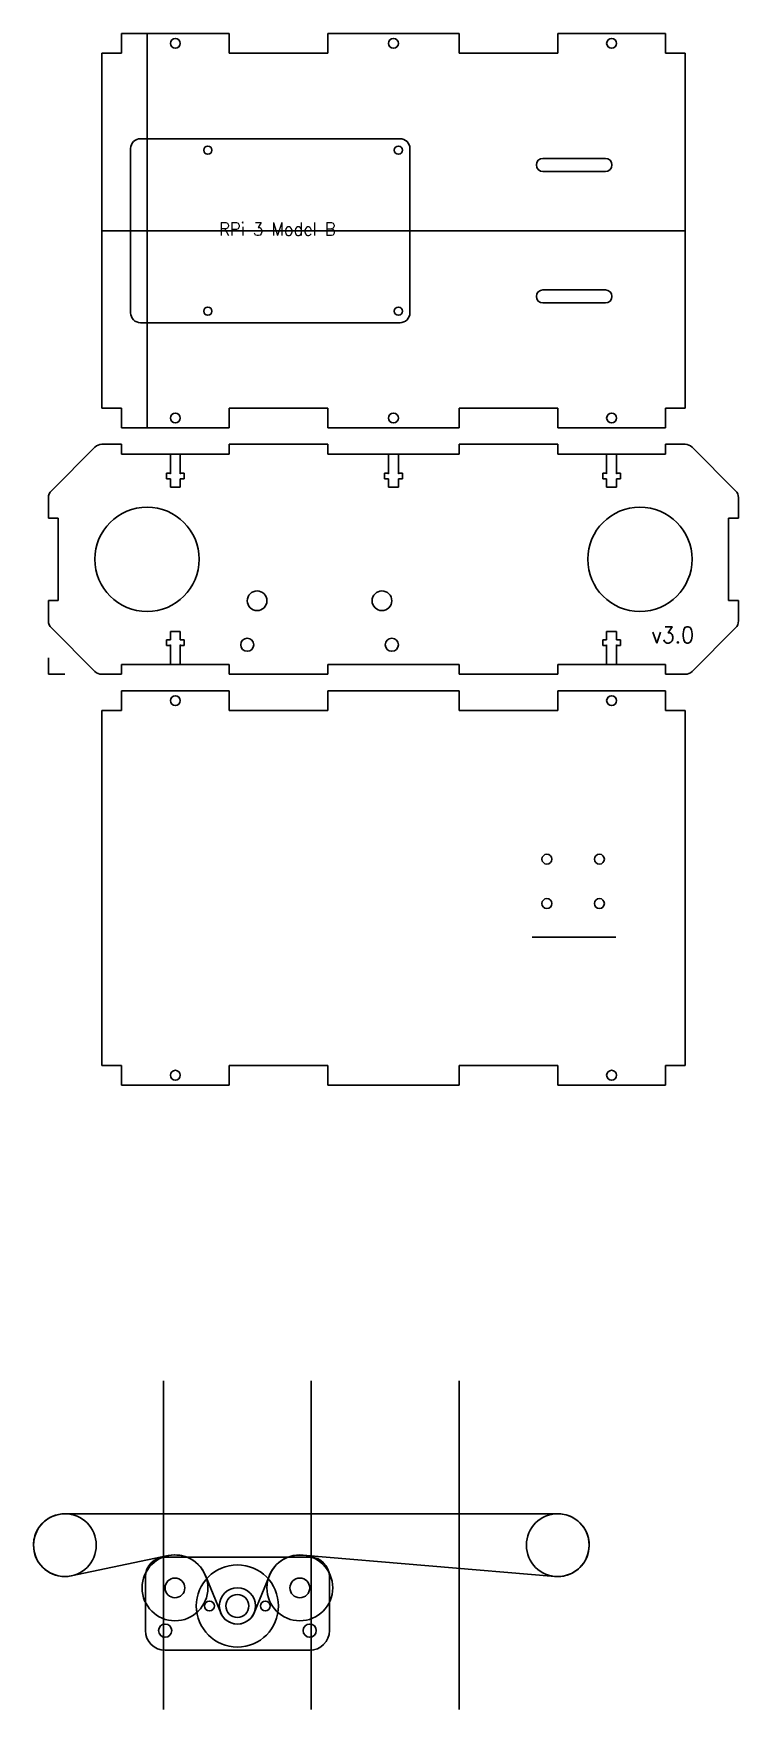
# Model space of a CAD drawing. Header units: millimetres. Extents: x -433 to 1405, y -416 to 1030.
# Drawn here: x 1190 to 1405, y 350 to 860 of the extents above; entities that cross this region are included whole.
import ezdxf

# ---------------------------------------------------------------- set-up
doc = ezdxf.new("R2010")
doc.units = ezdxf.units.MM
doc.layers.get('0').update_dxf_attribs({"lineweight": 25, "true_color": 0xffffff})
doc.layers.add('Belt', color=5, linetype='Continuous', lineweight=25, true_color=0x0000ff)
doc.layers.add('Pulley', color=4, linetype='Continuous', lineweight=25, true_color=0x00ffff)
doc.styles.add('textstyle1', font='')
doc.styles.add('textstyle15', font='')
doc.styles.get('textstyle1').set_extended_font_data('Standard')
doc.styles.get('textstyle15').set_extended_font_data('Standard')

msp = doc.modelspace()

# ---------------------------------------------------------------- texts
at = {"color": 5, "true_color": 0x0000ff, "attachment_point": 5}
for s, insert, char_height, style in [('\\H4;RPi 3 Model B', (1264.67, 800.49), 1, 'textstyle15'), ('v3.0', (1385, 677), 5, 'textstyle1')]:
    msp.add_mtext(s, dxfattribs=dict(at, insert=insert, char_height=char_height, style=style))

# ---------------------------------------------------------------- linework, layer by layer
for p, q in [((1250, 860), (1217.24, 860)), ((1217.24, 854), (1217.24, 860)), ((1250, 854), (1250, 860)), ((1320, 860), (1280, 860)), ((1280, 860), (1280, 854)), ((1320, 854), (1320, 860)), ((1382.76, 860), (1350, 860)), ((1350, 860), (1350, 854)), ((1382.76, 854), (1382.76, 860)), ((1211.24, 746), (1211.24, 854)), ((1211.24, 854), (1217.24, 854)), ((1280, 854), (1250, 854)), ((1350, 854), (1320, 854)), ((1382.76, 854), (1388.76, 854)), ((1388.76, 746), (1388.76, 854)), ((1364.5, 822), (1345.5, 822)), ((1345.5, 818), (1364.5, 818)), ((1364.5, 782), (1345.5, 782)), ((1345.5, 778), (1364.5, 778)), ((1211.24, 746), (1217.24, 746)), ((1217.24, 746), (1217.24, 740)), ((1280, 746), (1250, 746)), ((1250, 746), (1250, 740)), ((1280, 740), (1280, 746)), ((1350, 746), (1320, 746)), ((1320, 746), (1320, 740)), ((1350, 740), (1350, 746)), ((1382.76, 746), (1388.76, 746)), ((1382.76, 746), (1382.76, 740)), ((1250, 740), (1217.24, 740)), ((1320, 740), (1280, 740)), ((1382.76, 740), (1350, 740)), ((1211.24, 735), (1217.24, 735)), ((1217.24, 735), (1217.24, 732)), ((1280, 735), (1250, 735)), ((1250, 735), (1250, 732)), ((1280, 732), (1280, 735)), ((1350, 735), (1320, 735)), ((1320, 735), (1320, 732)), ((1350, 732), (1350, 735)), ((1382.76, 735), (1388.76, 735)), ((1382.76, 735), (1382.76, 732)), ((1195.88, 720.88), (1209.12, 734.12)), ((1250, 732), (1217.24, 732)), ((1232.12, 726), (1232.12, 732)), ((1235.12, 726), (1235.12, 732)), ((1320, 732), (1280, 732)), ((1298.5, 726), (1298.5, 732)), ((1301.5, 726), (1301.5, 732)), ((1382.76, 732), (1350, 732)), ((1364.88, 726), (1364.88, 732)), ((1367.88, 726), (1367.88, 732)), ((1390.88, 734.12), (1404.12, 720.88)), ((1230.92, 724.5), (1230.92, 726.2)), ((1230.92, 726.2), (1231.82, 726.2)), ((1230.92, 724.5), (1232.12, 724.5)), ((1231.82, 726.2), (1232.12, 726)), ((1232.12, 722), (1232.12, 724.5)), ((1235.12, 726), (1235.42, 726.2)), ((1235.12, 722), (1235.12, 724.5)), ((1235.12, 724.5), (1236.32, 724.5)), ((1236.32, 726.2), (1235.42, 726.2)), ((1236.32, 724.5), (1236.32, 726.2)), ((1297.3, 724.5), (1297.3, 726.2)), ((1297.3, 726.2), (1298.2, 726.2)), ((1297.3, 724.5), (1298.5, 724.5)), ((1298.2, 726.2), (1298.5, 726)), ((1298.5, 722), (1298.5, 724.5)), ((1301.5, 726), (1301.8, 726.2)), ((1301.5, 722), (1301.5, 724.5)), ((1301.5, 724.5), (1302.7, 724.5)), ((1302.7, 726.2), (1301.8, 726.2)), ((1302.7, 724.5), (1302.7, 726.2)), ((1363.68, 724.5), (1363.68, 726.2)), ((1363.68, 726.2), (1364.58, 726.2)), ((1363.68, 724.5), (1364.88, 724.5)), ((1364.58, 726.2), (1364.88, 726)), ((1364.88, 722), (1364.88, 724.5)), ((1367.88, 726), (1368.18, 726.2)), ((1367.88, 722), (1367.88, 724.5)), ((1367.88, 724.5), (1369.08, 724.5)), ((1369.08, 726.2), (1368.18, 726.2)), ((1369.08, 724.5), (1369.08, 726.2)), ((1232.12, 722), (1235.12, 722)), ((1298.5, 722), (1301.5, 722)), ((1364.88, 722), (1367.88, 722)), ((1195, 718.76), (1195, 712.5)), ((1405, 712.5), (1405, 718.76)), ((1198, 712.5), (1195, 712.5)), ((1198, 712.5), (1198, 687.5)), ((1402, 687.5), (1402, 712.5)), ((1402, 712.5), (1405, 712.5)), ((1195, 687.5), (1195, 681.24)), ((1198, 687.5), (1195, 687.5)), ((1402, 687.5), (1405, 687.5)), ((1405, 681.24), (1405, 687.5)), ((1195.88, 679.12), (1209.12, 665.88)), ((1390.88, 665.88), (1404.12, 679.12)), ((1230.92, 675.5), (1232.12, 675.5)), ((1230.92, 675.5), (1230.92, 673.8)), ((1230.92, 673.8), (1231.82, 673.8)), ((1231.82, 673.8), (1232.12, 674)), ((1232.12, 678), (1232.12, 675.5)), ((1232.12, 678), (1235.12, 678)), ((1232.12, 674), (1232.12, 668)), ((1235.12, 678), (1235.12, 675.5)), ((1235.12, 675.5), (1236.32, 675.5)), ((1235.12, 674), (1235.12, 668)), ((1235.12, 674), (1235.42, 673.8)), ((1236.32, 673.8), (1235.42, 673.8)), ((1236.32, 675.5), (1236.32, 673.8)), ((1363.68, 675.5), (1364.88, 675.5)), ((1363.68, 675.5), (1363.68, 673.8)), ((1363.68, 673.8), (1364.58, 673.8)), ((1364.58, 673.8), (1364.88, 674)), ((1364.88, 678), (1364.88, 675.5)), ((1364.88, 678), (1367.88, 678)), ((1364.88, 674), (1364.88, 668)), ((1367.88, 678), (1367.88, 675.5)), ((1367.88, 675.5), (1369.08, 675.5)), ((1367.88, 674), (1367.88, 668)), ((1367.88, 674), (1368.18, 673.8)), ((1369.08, 673.8), (1368.18, 673.8)), ((1369.08, 675.5), (1369.08, 673.8)), ((1195, 670), (1195, 665)), ((1195, 665), (1200, 665)), ((1211.24, 665), (1217.24, 665)), ((1250, 668), (1217.24, 668)), ((1217.24, 665), (1217.24, 668)), ((1250, 665), (1250, 668)), ((1280, 665), (1250, 665)), ((1320, 668), (1280, 668)), ((1280, 668), (1280, 665)), ((1320, 665), (1320, 668)), ((1350, 665), (1320, 665)), ((1382.76, 668), (1350, 668)), ((1350, 668), (1350, 665)), ((1382.76, 665), (1382.76, 668)), ((1382.76, 665), (1388.76, 665)), ((1250, 660), (1217.24, 660)), ((1217.24, 654), (1217.24, 660)), ((1250, 654), (1250, 660)), ((1320, 660), (1280, 660)), ((1280, 660), (1280, 654)), ((1320, 654), (1320, 660)), ((1382.76, 660), (1350, 660)), ((1350, 660), (1350, 654)), ((1382.76, 654), (1382.76, 660)), ((1211.24, 546), (1211.24, 654)), ((1211.24, 654), (1217.24, 654)), ((1280, 654), (1250, 654)), ((1350, 654), (1320, 654)), ((1382.76, 654), (1388.76, 654)), ((1388.76, 546), (1388.76, 654)), ((1211.24, 546), (1217.24, 546)), ((1217.24, 546), (1217.24, 540)), ((1280, 546), (1250, 546)), ((1250, 546), (1250, 540)), ((1280, 540), (1280, 546)), ((1350, 546), (1320, 546)), ((1320, 546), (1320, 540)), ((1350, 540), (1350, 546)), ((1382.76, 546), (1388.76, 546)), ((1382.76, 546), (1382.76, 540)), ((1250, 540), (1217.24, 540)), ((1320, 540), (1280, 540)), ((1382.76, 540), (1350, 540)), ((1230.5, 396.38), (1274.5, 396.38)), ((1224.5, 374), (1224.5, 390.38)), ((1280.5, 374), (1280.5, 390.38)), ((1230.5, 368), (1274.5, 368))]:
    msp.add_line(p, q)
at = {"color": 3, "true_color": 0x00ff00}
for p, q in [((1225, 740), (1225, 860)), ((1211.24, 800), (1388.76, 800))]:
    msp.add_line(p, q, dxfattribs=at)
at = {"color": 5, "true_color": 0x0000ff}
msp.add_line((1342.18, 585), (1367.68, 585), dxfattribs=at)
at = {"color": 1, "true_color": 0xff0000}
for p, q in [((1230, 450), (1230, 350)), ((1320, 450), (1320, 350))]:
    msp.add_line(p, q, dxfattribs=at)
at = {"color": 30, "true_color": 0xff7f00}
msp.add_line((1275, 450), (1275, 350), dxfattribs=at)
at = {"color": 5, "true_color": 0x0000ff}
msp.add_lwpolyline([(1302, 772), (1223, 772, -0.414214), (1220, 775), (1220, 825, -0.414214), (1223, 828), (1302, 828, -0.414214), (1305, 825), (1305, 775, -0.414214)], format="xyb", close=True, dxfattribs=at)
for centre, radius in [((1233.62, 857), 1.5), ((1300, 857), 1.5), ((1366.38, 857), 1.5), ((1243.5, 824.5), 1.25), ((1301.5, 824.5), 1.25), ((1243.5, 775.5), 1.25), ((1301.5, 775.5), 1.25), ((1233.62, 743), 1.5), ((1300, 743), 1.5), ((1366.38, 743), 1.5), ((1225, 700), 15.88), ((1375, 700), 15.88), ((1258.5, 687.38), 3), ((1296.5, 687.38), 3), ((1255.5, 674), 2), ((1299.5, 674), 2), ((1233.62, 657), 1.5), ((1366.38, 657), 1.5), ((1346.68, 608.75), 1.5), ((1362.68, 608.75), 1.5), ((1346.68, 595.25), 1.5), ((1362.68, 595.25), 1.5), ((1233.62, 543), 1.5), ((1366.38, 543), 1.5), ((1233.5, 387), 3), ((1271.5, 387), 3), ((1244, 381.5), 1.5), ((1252.5, 381.5), 3.5), ((1261, 381.5), 1.5), ((1230.5, 374), 2), ((1274.5, 374), 2)]:
    msp.add_circle(centre, radius)
at = {"color": 30, "true_color": 0xff7f00}
msp.add_circle((1252.5, 381.5), 12.5, dxfattribs=at)
for centre, radius, start, end in [((1345.5, 820), 2, 90, 270), ((1364.5, 820), 2, 270, 90), ((1345.5, 780), 2, 90, 270), ((1364.5, 780), 2, 270, 90), ((1211.24, 732), 3, 90, 135), ((1388.76, 732), 3, 45, 90), ((1198, 718.76), 3, 135, 180), ((1402, 718.76), 3, 0, 45), ((1198, 681.24), 3, 180, 225), ((1402, 681.24), 3, 315, 0), ((1211.24, 668), 3, 225, 270), ((1388.76, 668), 3, 270, 315), ((1230.5, 390.38), 6, 90, 180), ((1274.5, 390.38), 6, 0, 90), ((1230.5, 374), 6, 180, 270), ((1274.5, 374), 6, 270, 0)]:
    msp.add_arc(centre, radius, start, end)
at = {"layer": 'Belt'}
for p, q in [((1200, 409.55), (1350, 409.55)), ((1231.45, 396.81), (1201.95, 390.65)), ((1349.2, 390.48), (1272.34, 396.98)), ((1242.78, 390.78), (1247.41, 379.42)), ((1257.59, 379.42), (1262.22, 390.78))]:
    msp.add_line(p, q, dxfattribs=at)
for centre, radius, start, end in [((1200, 400), 9.55, 90, 281.7888), ((1350, 400), 9.55, 265.1652, 90), ((1233.5, 387), 10.02, 22.1693, 101.7888), ((1271.5, 387), 10.02, 85.1652, 157.8307), ((1252.5, 381.5), 5.5, 202.1693, 337.8307)]:
    msp.add_arc(centre, radius, start, end, dxfattribs=at)
at = {"layer": 'Pulley'}
for centre, radius in [((1200, 400), 9.55), ((1350, 400), 9.55), ((1233.5, 387), 10.02), ((1271.5, 387), 10.02), ((1252.5, 381.5), 5.5)]:
    msp.add_circle(centre, radius, dxfattribs=at)

msp.set_redraw_order([(e.dxf.handle, doc.entitydb.next_handle()) for e in msp.query("TEXT MTEXT ATTDEF DIMENSION ARC_DIMENSION")])  # texts and dimensions are drawn at this point

doc.saveas('drawing.dxf')
